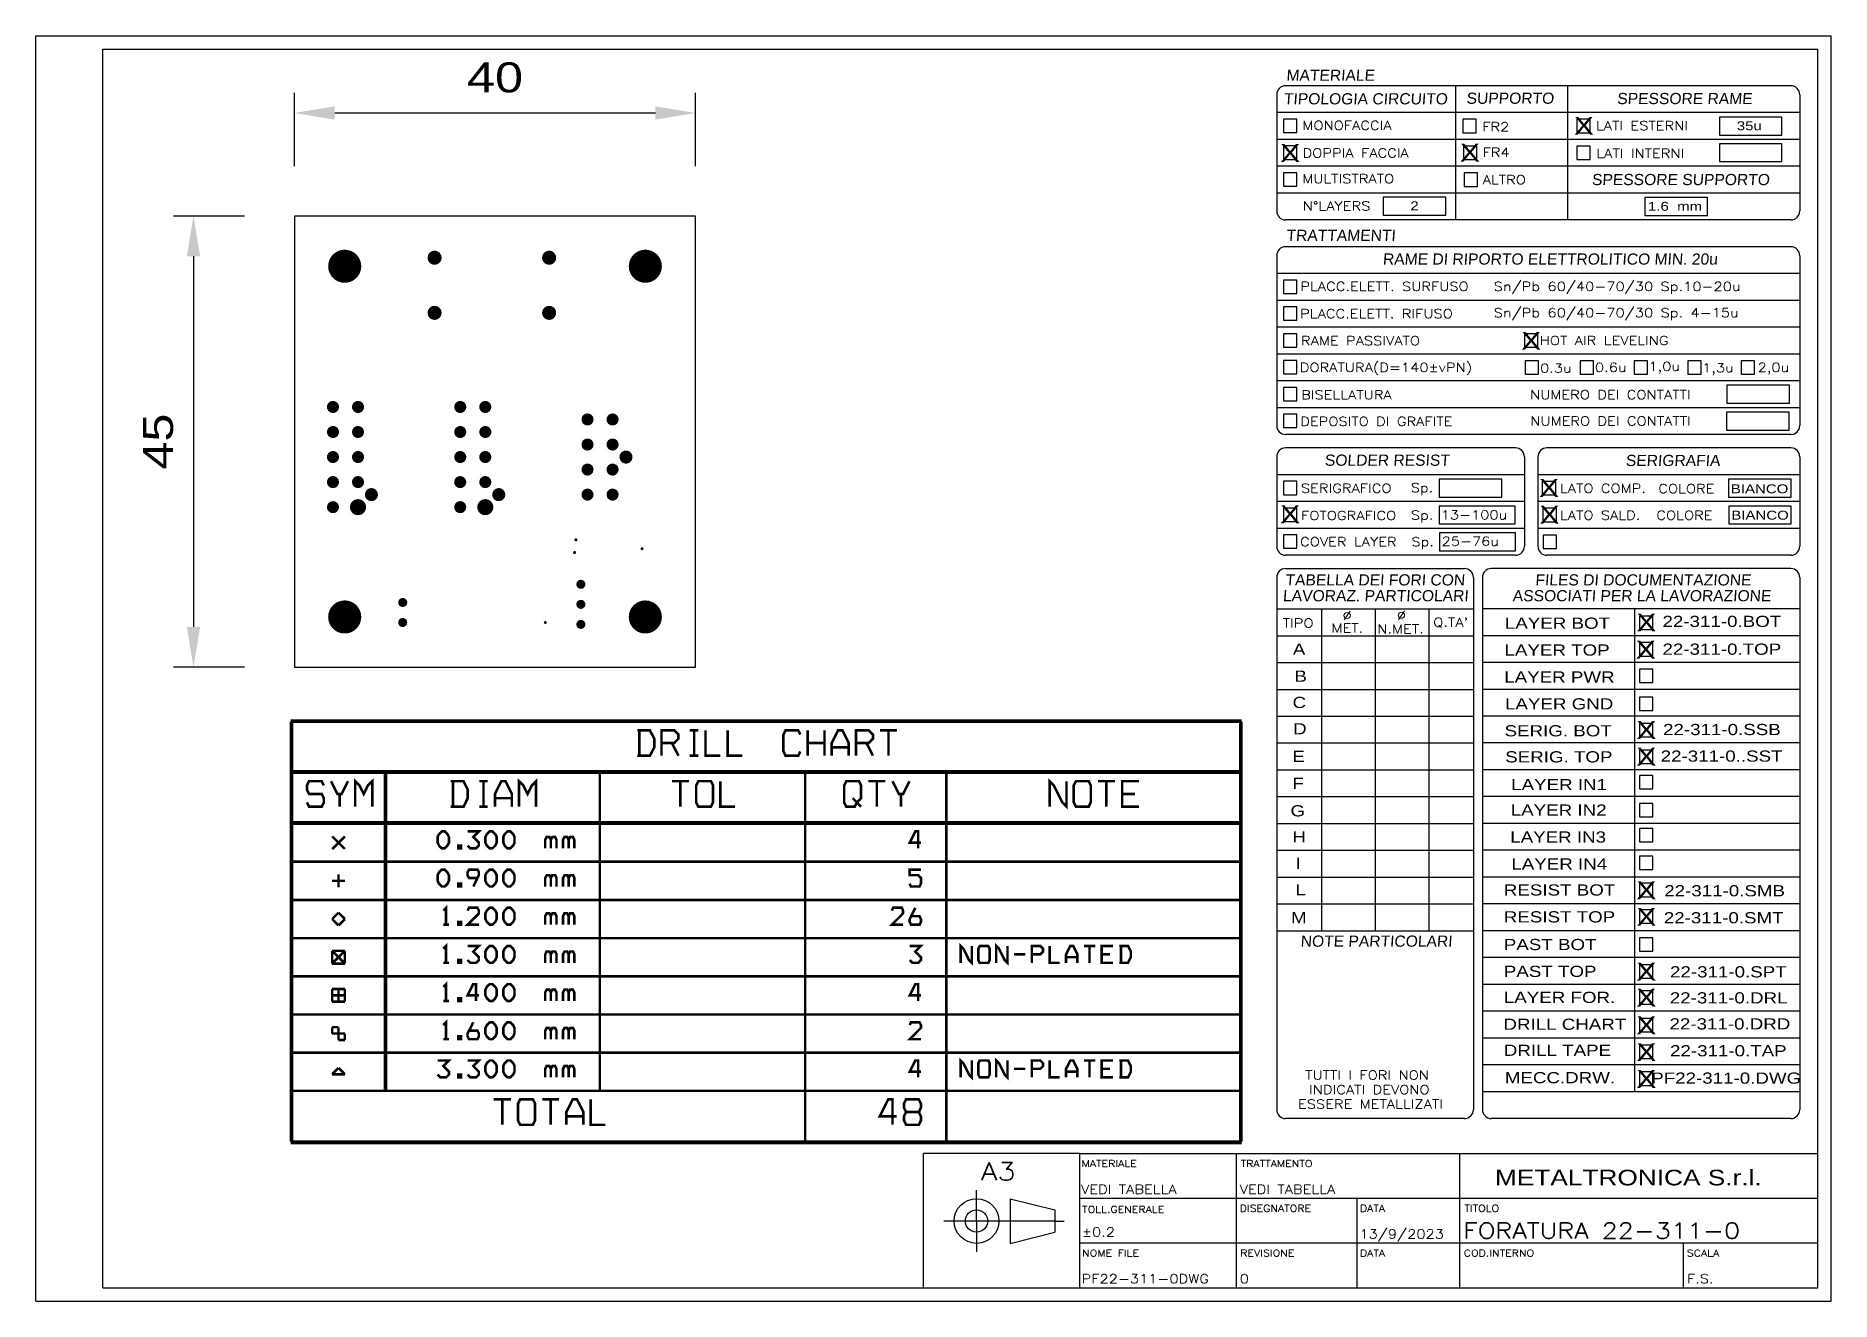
# Paper-space layout 'Layout1' of a CAD drawing. Extents: x 0 to 402, y 0 to 283.
# The model-space entities are those that its viewports show. They can reach past a viewport. Long polylines and large blocks are cut down to what shows.
import ezdxf
from ezdxf.enums import TextEntityAlignment as Align

# ---------------------------------------------------------------- set-up
doc = ezdxf.new("R2010")
doc.units = 0
doc.header["$LTSCALE"] = 10
doc.header["$MEASUREMENT"] = 0
doc.layers.get('0').update_dxf_attribs({"linetype": 'CONTINUOUS'})
doc.layers.get('Defpoints').update_dxf_attribs({"linetype": 'CONTINUOUS'})
for name, color, linetype in [('22-311-0_DRD', 7, 'CONTINUOUS'), ('22-311-0_DRL', 1, 'CONTINUOUS'), ('ATTRIBUTI', 7, 'CONTINUOUS'), ('CARTIGLIO', 7, 'CONTINUOUS'), ('OGGETTO', 7, 'CONTINUOUS'), ('QUOTE', 6, 'CONTINUOUS'), ('TABELLA', 7, 'CONTINUOUS'), ('THRUHOLE_NPT', 11, 'CONTINUOUS'), ('THRUHOLE_TAP', 13, 'CONTINUOUS'), ('VIEWPORT', 7, 'CONTINUOUS')]:
    doc.layers.add(name, color=color, linetype=linetype)
doc.layers.get('VIEWPORT').off()
doc.styles.add('ROMANS', font='romans', dxfattribs={"height": 4})
doc.styles.add('STILE25', font='arial.ttf', dxfattribs={"width": 1.2, "height": 2.5})
doc.styles.add('STILE3', font='arial.ttf', dxfattribs={"width": 1.2, "height": 3})
doc.styles.add('STILE35', font='arial.ttf', dxfattribs={"width": 1.2, "height": 3.5})
doc.styles.add('STYLE4', font='arial.ttf', dxfattribs={"width": 1.2, "height": 4})
doc.dimstyles.new('QUOTE', dxfattribs={"dimscale": 0, "dimtxt": 3, "dimasz": 4, "dimexe": 2, "dimexo": 5, "dimgap": 2, "dimtad": 1, "dimdec": 1, "dimzin": 13, "dimdsep": 46, "dimtxsty": 'STILE3', "dimcen": 0, "dimclrt": 7, "dimadec": 0, "dimazin": 0, "dimtfac": 0.666667, "dimtdec": 1, "dimtofl": 0, "dimtmove": 2, "dimatfit": 3, "dimfxl": 0, "dimtolj": 1, "dimtzin": 13, "dimarcsym": 0})

psp = doc.layouts.get("Layout1")

msp = doc.modelspace()

# ---------------------------------------------------------------- blocks, each defined once
blk = doc.blocks.new('QD')
at = {"layer": 'ATTRIBUTI', "linetype": 'Continuous'}
blk.add_lwpolyline([(-1.5, 1.5), (-1.5, -1.5), (1.5, -1.5), (1.5, 1.5)], close=True, dxfattribs=at)
blk = doc.blocks.new('TABELLAPCB2')
at = {"layer": 'ATTRIBUTI', "color": 6, "linetype": 'Continuous'}
for p, q in [((116, 239.99), (102, 239.99)), ((102, 239.99), (102, 235.99)), ((116, 235.99), (116, 239.99)), ((102, 235.99), (116, 235.99))]:
    blk.add_line(p, q, dxfattribs=at)
for points in [[(102, 241.91), (116, 241.91), (116, 245.91), (102, 245.91)], [(26.82, 224.03), (40.82, 224.03), (40.82, 228.03), (26.82, 228.03)], [(85.36, 223.98), (99.36, 223.98), (99.36, 227.98), (85.36, 227.98)], [(103.65, 181.96), (117.65, 181.96), (117.65, 185.96), (103.65, 185.96)], [(103.61, 175.96), (117.61, 175.96), (117.61, 179.96), (103.61, 179.96)], [(39.33, 160.95), (53.33, 160.95), (53.33, 164.95), (39.33, 164.95)], [(104.08, 160.96), (118.08, 160.96), (118.08, 164.96), (104.08, 164.96)], [(39.34, 154.96), (56.34, 154.96), (56.34, 158.96), (39.34, 158.96)], [(104.09, 154.96), (118.09, 154.96), (118.09, 158.96), (104.09, 158.96)], [(39.4, 148.96), (56.4, 148.96), (56.4, 152.96), (39.4, 152.96)]]:
    blk.add_lwpolyline(points, close=True, dxfattribs=at)
at = {"layer": 'TABELLA', "color": 1, "linetype": 'Continuous'}
for p, q in [((118, 252.96), (5, 252.96)), ((43, 252.96), (43, 222.96)), ((68, 252.96), (68, 222.96)), ((3, 250.96), (3, 224.96)), ((120, 250.96), (120, 224.96)), ((120, 246.96), (3, 246.96)), ((118, 222.96), (5, 222.96)), ((118, 216.96), (5, 216.96)), ((3, 214.96), (3, 176.96)), ((120, 214.96), (120, 176.96)), ((120, 210.96), (3, 210.96)), ((118, 174.96), (5, 174.96)), ((3, 169.96), (3, 149.96)), ((56.41, 171.96), (5, 171.96)), ((58.41, 169.96), (58.41, 149.96)), ((61.41, 169.96), (61.41, 149.96)), ((118, 171.96), (63.41, 171.96)), ((120, 169.96), (120, 149.96)), ((58.41, 165.96), (3, 165.96)), ((120, 165.96), (61.41, 165.96)), ((56.41, 147.96), (5, 147.96)), ((5, 144.96), (45, 144.96)), ((118, 144.96), (51, 144.96)), ((118, 147.96), (63.41, 147.96)), ((3, 142.96), (3, 111.96)), ((47, 142.96), (47, 23.96)), ((49, 142.96), (49, 23.96)), ((120, 142.96), (120, 23.96)), ((3, 135.96), (47, 135.96)), ((120, 135.96), (49, 135.96)), ((3, 111.96), (3, 108.96)), ((3, 108.96), (3, 66.96)), ((3, 66.96), (3, 63.96)), ((3, 63.96), (47, 63.96)), ((3, 63.96), (3, 23.96)), ((45, 21.96), (5, 21.96)), ((118, 21.96), (51, 21.96))]:
    blk.add_line(p, q, dxfattribs=at)
at = {"layer": 'TABELLA', "color": 6, "linetype": 'Continuous'}
for p, q in [((120, 240.96), (3, 240.96)), ((120, 234.96), (3, 234.96)), ((120, 228.96), (3, 228.96)), ((120, 204.96), (3, 204.96)), ((120, 198.96), (3, 198.96)), ((120, 192.96), (3, 192.96)), ((120, 186.96), (3, 186.96)), ((120, 180.96), (3, 180.96)), ((58.41, 159.96), (3, 159.96)), ((120, 159.96), (61.41, 159.96)), ((58.41, 153.96), (3, 153.96)), ((120, 153.96), (61.41, 153.96)), ((13, 135.96), (13, 63.96)), ((25, 135.96), (25, 63.96)), ((37, 135.96), (37, 63.96)), ((83.05, 135.96), (83.05, 27.96)), ((3, 129.96), (47, 129.96)), ((120, 129.96), (49, 129.96)), ((3, 123.96), (47, 123.96)), ((120, 123.96), (49, 123.96)), ((3, 117.96), (47, 117.96)), ((120, 117.96), (49, 117.96)), ((3, 111.96), (47, 111.96)), ((120, 111.96), (49, 111.96)), ((3, 105.96), (47, 105.96)), ((120, 105.96), (49, 105.96)), ((3, 99.96), (47, 99.96)), ((120, 99.96), (49, 99.96)), ((3, 93.96), (47, 93.96)), ((120, 93.96), (49, 93.96)), ((3, 87.96), (47, 87.96)), ((120, 87.96), (49, 87.96)), ((3, 81.96), (47, 81.96)), ((120, 81.96), (49, 81.96)), ((3, 75.96), (47, 75.96)), ((120, 75.96), (49, 75.96)), ((3, 69.96), (47, 69.96)), ((120, 69.96), (49, 69.96)), ((120, 63.96), (49, 63.96)), ((120, 57.96), (49, 57.96)), ((120, 51.96), (49, 51.96)), ((120, 45.96), (49, 45.96)), ((120, 39.96), (49, 39.96)), ((120, 33.96), (49, 33.96)), ((120, 27.96), (49, 27.96))]:
    blk.add_line(p, q, dxfattribs=at)
at = {"layer": 'TABELLA', "color": 1, "linetype": 'Continuous'}
for centre, start, end in [((5, 250.96), 90, 180), ((118, 250.96), 0, 90), ((5, 224.96), 180, 270), ((118, 224.96), 270, 0), ((5, 214.96), 90, 180), ((118, 214.96), 0, 90), ((5, 176.96), 180, 270), ((118, 176.96), 270, 0), ((5, 169.96), 90, 180), ((56.41, 169.96), 0, 90), ((63.41, 169.96), 90, 180), ((118, 169.96), 0, 90), ((5, 149.96), 180, 270), ((56.41, 149.96), 270, 0), ((63.41, 149.96), 180, 270), ((118, 149.96), 270, 0), ((5, 142.96), 90, 180), ((45, 142.96), 0, 90), ((51, 142.96), 90, 180), ((118, 142.96), 0, 90), ((5, 23.96), 180, 270), ((45, 23.96), 270, 0), ((51, 23.96), 180, 270), ((118, 23.96), 270, 0)]:
    blk.add_arc(centre, 2, start, end, dxfattribs=at)
at = {"layer": 'TABELLA', "linetype": 'Continuous'}
for p in [(6, 244), (46.11, 243.96), (71.62, 243.96), (6, 238), (46.25, 237.96), (71.62, 237.96), (6, 232), (46.4, 231.96), (6, 208), (6, 202), (6, 196), (59.91, 195.96), (6, 190), (60.05, 189.96), (72.34, 189.96), (84.42, 189.96), (96.42, 189.96), (108.34, 189.96), (6, 184), (6, 178), (6, 163), (63.9, 162.96), (6, 157), (64.05, 156.96), (6, 151), (64.11, 150.96), (85.62, 132.85), (85.62, 126.9), (85.62, 120.96), (85.62, 114.74), (85.62, 108.8), (85.62, 102.85), (85.62, 97.18), (85.62, 90.93), (85.62, 85.36), (85.62, 79.15), (85.62, 73.07), (85.62, 67.12), (85.62, 60.86), (85.62, 54.86), (85.62, 49.03), (85.62, 42.85), (85.62, 36.85), (85.62, 30.87)]:
    blk.add_blockref('QD', p, dxfattribs=at)
at = {"layer": 'ATTRIBUTI', "linetype": 'Continuous', "width": 1.2, "flags": 8}
for tag, height, style, p in [('X', 4, 'STYLE4', (6.1, 244.01)), ('X', 4, 'STYLE4', (71.7, 244.01)), ('VAL', 2, 'STILE25', (108.7, 244.01)), ('X', 4, 'STYLE4', (6, 237.91)), ('X', 4, 'STYLE4', (46.2, 238.01)), ('VAL', 2, 'STILE25', (92.09, 226)), ('X', 4, 'STYLE4', (6, 208.01)), ('X', 4, 'STYLE4', (6, 163.01)), ('X', 4, 'STYLE4', (63.9, 163.01)), ('VAL', 2, 'STILE25', (46.4, 163.01)), ('COL', 2, 'STILE25', (111, 162.81))]:
    blk.add_attdef(tag, text='', height=height, dxfattribs=dict(at, style=style)).set_placement(p, align=Align.MIDDLE_CENTER)
at = {"layer": 'ATTRIBUTI', "linetype": 'Continuous', "width": 1.2}
for tag, height, style, p in [('X', 4, 'STYLE4', (46.1, 244.01)), ('X', 4, 'STYLE4', (71.6, 238.01)), ('VAL', 2, 'STILE25', (108.96, 238.08)), ('X', 4, 'STYLE4', (6, 231.91)), ('X', 4, 'STYLE4', (46.4, 232.01)), ('X', 4, 'STYLE4', (6, 202.01)), ('X', 4, 'STYLE4', (6, 196.01)), ('X', 4, 'STYLE4', (59.9, 195.91)), ('X', 4, 'STYLE4', (6, 190.01)), ('X', 4, 'STYLE4', (60, 189.91)), ('X', 4, 'STYLE4', (72.3, 189.91)), ('X', 4, 'STYLE4', (84.4, 189.91)), ('X', 4, 'STYLE4', (96.4, 190.01)), ('X', 4, 'STYLE4', (108.3, 190.01)), ('X', 4, 'STYLE4', (6, 184.01)), ('NUM', 2, 'STILE25', (110.99, 183.91)), ('X', 4, 'STYLE4', (6, 178.01)), ('NUM', 2, 'STILE25', (111.02, 178.01)), ('X', 4, 'STYLE4', (6, 157.11)), ('X', 4, 'STYLE4', (64, 157.01)), ('BIANCO', 2, 'STILE25', (111.1, 156.91)), ('X', 4, 'STYLE4', (6, 151.01)), ('X', 4, 'STYLE4', (85.68, 132.91)), ('CSXXXR1.BOT', 2.5, 'STILE25', (102.56, 133.16)), ('X', 4, 'STYLE4', (85.54, 126.83)), ('DIA', 2.5, 'STILE25', (19.2, 127.01)), ('DIA', 2.5, 'STILE25', (31.1, 126.91)), ('QTA', 2.5, 'STILE25', (42.1, 126.91)), ('CSXXXR1.TOP', 2.5, 'STILE25', (102.56, 126.94)), ('DIA', 2.5, 'STILE25', (19.2, 120.91)), ('DIA', 2.5, 'STILE25', (31.1, 121.01)), ('QTA', 2.5, 'STILE25', (42.1, 120.91)), ('X', 4, 'STYLE4', (85.68, 120.88)), ('CSXXXR1.PWR', 2.5, 'STILE25', (103.25, 121)), ('X', 4, 'STYLE4', (85.68, 114.67)), ('DIA', 2.5, 'STILE25', (19.1, 114.91)), ('DIA', 2.5, 'STILE25', (31.1, 114.81)), ('QTA', 2.5, 'STILE25', (42, 114.91)), ('CSXXXR1.GND', 2.5, 'STILE25', (102.89, 114.92)), ('DIA', 2.5, 'STILE25', (19.1, 108.91)), ('DIA', 2.5, 'STILE25', (31.2, 108.91)), ('QTA', 2.5, 'STILE25', (42.1, 108.91)), ('X', 4, 'STYLE4', (85.68, 108.86)), ('CSXXXR1.SSB', 2.5, 'STILE25', (102.57, 108.97)), ('X', 4, 'STYLE4', (85.68, 102.91)), ('DIA', 2.5, 'STILE25', (19, 102.91)), ('DIA', 2.5, 'STILE25', (31.3, 103.11)), ('QTA', 2.5, 'STILE25', (42.3, 102.91)), ('CSXXXR1.SST', 2.5, 'STILE25', (102.5, 103.03)), ('DIA', 2.5, 'STILE25', (19.1, 96.91)), ('DIA', 2.5, 'STILE25', (31.3, 97.11)), ('QTA', 2.5, 'STILE25', (42.2, 97.21)), ('X', 4, 'STYLE4', (85.68, 97.13)), ('CSXXXR1.IN1', 2.5, 'STILE25', (101.84, 97.01)), ('X', 4, 'STYLE4', (85.68, 90.99)), ('CSXXXR1.IN2', 2.5, 'STILE25', (101.79, 91.24)), ('DIA', 2.5, 'STILE25', (19.2, 90.91)), ('DIA', 2.5, 'STILE25', (31.3, 91.01)), ('QTA', 2.5, 'STILE25', (42, 90.91)), ('DIA', 2.5, 'STILE25', (19.2, 84.91)), ('DIA', 2.5, 'STILE25', (31.4, 85.11)), ('QTA', 2.5, 'STILE25', (42, 84.91)), ('X', 4, 'STYLE4', (85.68, 85.58)), ('CSXXXR1.IN3', 2.5, 'STILE25', (101.63, 84.93)), ('X', 4, 'STYLE4', (85.68, 79.23)), ('DIA', 2.5, 'STILE25', (19.1, 78.91)), ('DIA', 2.5, 'STILE25', (31.4, 79.01)), ('QTA', 2.5, 'STILE25', (42.1, 79.01)), ('CSXXXR1.IN4', 2.5, 'STILE25', (101.78, 78.94)), ('DIA', 2.5, 'STILE25', (19.1, 72.91)), ('DIA', 2.5, 'STILE25', (31.3, 73.01)), ('QTA', 2.5, 'STILE25', (41.9, 73.01)), ('X', 4, 'STYLE4', (85.68, 73.02)), ('CSXXXR1.SMB', 2.5, 'STILE25', (103.19, 72.9)), ('DIA', 2.5, 'STILE25', (31.3, 67.11)), ('X', 4, 'STYLE4', (85.68, 67.07)), ('DIA', 2.5, 'STILE25', (19.1, 66.91)), ('QTA', 2.5, 'STILE25', (42, 66.91)), ('CSXXXR1.SMT', 2.5, 'STILE25', (102.97, 66.87)), ('X', 4, 'STYLE4', (85.68, 60.81)), ('CSXXXR1.SPB', 2.5, 'STILE25', (102.72, 60.95)), ('X', 4, 'STYLE4', (85.68, 54.81)), ('CSXXXR1.SMT', 2.5, 'STILE25', (104.02, 54.77)), ('X', 4, 'STYLE4', (85.68, 48.99)), ('CSXXXR1.DRL', 2.5, 'STILE25', (104.09, 48.95)), ('X', 4, 'STYLE4', (85.68, 42.8)), ('CSXXXR1.DRD', 2.5, 'STILE25', (104.36, 43.13)), ('X', 4, 'STYLE4', (85.68, 36.8)), ('CSXXXR1.TAP', 2.5, 'STILE25', (104.02, 37.12)), ('X', 4, 'STYLE4', (85.68, 30.82)), ('CSXXXR1.DWG', 2.5, 'STILE25', (103.53, 31))]:
    blk.add_attdef(tag, text='', height=height, dxfattribs=dict(at, style=style)).set_placement(p, align=Align.MIDDLE_CENTER)
at = {"layer": 'TABELLA', "linetype": 'Continuous', "style": 'STILE25', "oblique": 4}
for s, p in [('MATERIALE', (5.12, 254.07)), ('TIPOLOGIA CIRCUITO', (4.54, 248.8)), ('SUPPORTO', (45.4, 248.93)), ('SPESSORE RAME', (79.1, 248.86)), ('SPESSORE SUPPORTO', (73.45, 230.74)), ('TRATTAMENTI', (5.12, 218.26)), ('RAME DI RIPORTO ELETTROLITICO MIN. 20u', (26.7, 212.96)), ('SOLDER RESIST', (13.71, 167.97)), ('SERIGRAFIA', (81.02, 167.91)), ('TABELLA DEI FORI CON', (4.9, 141.19)), ('FILES DI DOCUMENTAZIONE', (60.8, 141.19)), ('LAVORAZ. PARTICOLARI', (4.35, 137.65)), ('ASSOCIATI PER LA LAVORAZIONE', (55.73, 137.65)), ('NOTE PARTICOLARI', (8.3, 60.39))]:
    blk.add_text(s, height=2.5, dxfattribs=at).set_placement(p)
at = {"layer": 'TABELLA', "linetype": 'Continuous', "width": 1.2}
for s, height, style, p in [('MONOFACCIA', 2, 'ROMANS', (8.75, 243.1)), ('LATI ESTERNI', 2, 'ROMANS', (74.41, 243.06)), ('FR2', 2, 'ROMANS', (48.96, 242.8)), ('DOPPIA FACCIA', 2, 'ROMANS', (8.78, 236.93)), ('FR4', 2, 'ROMANS', (49.03, 237.1)), ('LATI INTERNI', 2, 'ROMANS', (74.49, 236.85)), ('MULTISTRATO', 2, 'ROMANS', (8.7, 231.18)), ('ALTRO', 2, 'ROMANS', (49.05, 230.96)), ('N°LAYERS', 2, 'ROMANS', (8.83, 225.09)), ('PLACC.ELETT. SURFUSO ', 2, 'ROMANS', (8.29, 207.08)), ('Sn/Pb 60/40-70/30 Sp.10-20u', 2, 'ROMANS', (51.52, 207.08)), ('PLACC.ELETT. RIFUSO ', 2, 'ROMANS', (8.24, 200.99)), ('Sn/Pb 60/40-70/30 Sp. 4-15u', 2, 'ROMANS', (51.52, 201.2)), ('RAME PASSIVATO', 2, 'ROMANS', (8.41, 194.95)), ('HOT AIR LEVELING', 2, 'ROMANS', (61.84, 194.99)), ('DORATURA(D=140%%PvPN)', 2, 'ROMANS', (8.15, 188.96)), ('0.3u', 2, 'ROMANS', (61.89, 188.8)), ('0.6u', 2, 'ROMANS', (74.17, 188.99)), ('1,0u', 2, 'ROMANS', (86.13, 189.19)), ('1,3u', 2, 'ROMANS', (98.14, 188.87)), ('2,0u', 2, 'ROMANS', (110.56, 188.99)), ('BISELLATURA', 2, 'ROMANS', (8.47, 182.83)), ('NUMERO DEI CONTATTI', 2, 'ROMANS', (59.68, 182.87)), ('DEPOSITO DI GRAFITE', 2, 'ROMANS', (8.27, 176.89)), ('NUMERO DEI CONTATTI', 2, 'ROMANS', (59.72, 176.99)), ('SERIGRAFICO ', 2, 'ROMANS', (8.42, 161.95)), ('Sp.', 2, 'ROMANS', (32.98, 162.07)), ('LATO COMP.', 2, 'ROMANS', (66.34, 161.92)), ('COLORE', 2, 'ROMANS', (88.35, 161.87)), ('FOTOGRAFICO ', 2, 'ROMANS', (8.44, 155.84)), ('Sp.', 2, 'ROMANS', (33.02, 155.93)), ('13-100u', 2, 'ROMANS', (39.67, 155.98)), ('LATO SALD.', 2, 'ROMANS', (66.34, 155.9)), ('COLORE', 2, 'ROMANS', (87.91, 155.9)), ('COVER LAYER ', 2, 'ROMANS', (8.23, 149.97)), ('Sp.', 2, 'ROMANS', (33.12, 149.98)), ('25-76u', 2, 'ROMANS', (39.88, 150.08)), ('TIPO', 2, 'ROMANS', (4.34, 131.78)), ('MET.', 2, 'ROMANS', (15.25, 130.65)), ('%%C', 2, 'ROMANS', (17.72, 133.47)), ('%%C', 2, 'ROMANS', (29.85, 133.53)), ("Q.TA'", 2, 'ROMANS', (38.01, 131.96)), ('LAYER BOT', 2.5, 'STILE25', (54.03, 131.51)), ('N.MET.', 2, 'ROMANS', (25.51, 130.47)), ('A', 2.5, 'STILE25', (6.61, 125.68)), ('LAYER TOP', 2.5, 'STILE25', (53.95, 125.5)), ('B', 2.5, 'STILE25', (6.96, 119.66)), ('LAYER PWR', 2.5, 'STILE25', (53.89, 119.48)), ('C', 2.5, 'STILE25', (6.54, 113.78)), ('LAYER GND', 2.5, 'STILE25', (54.06, 113.46)), ('D', 2.5, 'STILE25', (6.68, 107.88)), ('SERIG. BOT', 2.5, 'STILE25', (53.96, 107.44)), ('E', 2.5, 'STILE25', (6.49, 101.71)), ('SERIG. TOP', 2.5, 'STILE25', (54.11, 101.61)), ('F', 2.5, 'STILE25', (6.51, 95.68)), ('LAYER IN1', 2.5, 'STILE25', (55.44, 95.41)), ('G', 2.5, 'STILE25', (6.08, 89.54)), ('LAYER IN2', 2.5, 'STILE25', (55.35, 89.7)), ('H', 2.5, 'STILE25', (6.49, 83.72)), ('LAYER IN3', 2.5, 'STILE25', (55.23, 83.68)), ('I', 2.5, 'STILE25', (7.23, 77.79)), ('LAYER IN4', 2.5, 'STILE25', (55.48, 77.66)), ('L', 2.5, 'STILE25', (7.2, 71.87)), ('RESIST BOT', 2.5, 'STILE25', (53.8, 71.83)), ('RESIST TOP', 2.5, 'STILE25', (53.8, 65.82)), ('M', 2.5, 'STILE25', (6.2, 65.65)), ('PAST BOT', 2.5, 'STILE25', (53.8, 59.63)), ('PAST TOP', 2.5, 'STILE25', (53.8, 53.63)), ('LAYER FOR.', 2.5, 'STILE25', (53.8, 47.81)), ('DRILL CHART', 2.5, 'STILE25', (53.71, 41.8)), ('DRILL TAPE', 2.5, 'STILE25', (53.8, 35.98)), ('TUTTI I FORI NON', 2, 'ROMANS', (9.36, 30.67)), ('MECC.DRW.', 2.5, 'STILE25', (54.01, 29.85)), ('INDICATI DEVONO', 2, 'ROMANS', (10.24, 27.43)), ('ESSERE METALLIZATI', 2, 'ROMANS', (7.78, 24.19))]:
    blk.add_text(s, height=height, dxfattribs=dict(at, style=style)).set_placement(p)
at = {"layer": 'TABELLA', "linetype": 'Continuous', "style": 'STILE25', "width": 1.2}
blk.add_attdef('NUM', text='', height=2, dxfattribs=at).set_placement((33.83, 226.12), align=Align.MIDDLE_CENTER)
blk = doc.blocks.new('A3METALTRONICA')
at = {"layer": 'CARTIGLIO', "color": 6, "linetype": 'Continuous'}
for p, q in [((0, 283), (401.5, 283)), ((0, 0), (0, 283)), ((401.5, 0), (401.5, 283)), ((233.5, 3), (233.5, 33)), ((268.5, 3), (268.5, 33)), ((318.5, 3), (318.5, 33)), ((233.5, 23), (398.5, 23)), ((295.5, 3), (295.5, 23)), ((233.5, 13), (398.5, 13)), ((368.5, 3), (368.5, 13)), ((0, 0), (401.5, 0))]:
    blk.add_line(p, q, dxfattribs=at)
at = {"layer": 'CARTIGLIO', "color": 1, "linetype": 'Continuous'}
for p, q in [((15, 280), (398.5, 280)), ((15, 3), (15, 280)), ((398.5, 3), (398.5, 280)), ((198.5, 3), (198.5, 33)), ((233.5, 33), (198.5, 33)), ((233.5, 33), (398.5, 33)), ((15, 3), (398.5, 3))]:
    blk.add_line(p, q, dxfattribs=at)
at = {"layer": 'CARTIGLIO', "color": 6}
for p, q in [((210.37, 17.91), (210.37, 24.81)), ((227.92, 17.91), (203.08, 17.91)), ((210.37, 17.91), (210.37, 11)), ((227.92, 17.91), (230, 17.91))]:
    blk.add_line(p, q, dxfattribs=at)
at = {"layer": 'CARTIGLIO', "color": 1}
for p, q in [((217.92, 22.91), (227.92, 20.41)), ((217.92, 22.91), (217.92, 12.91)), ((227.92, 20.41), (227.92, 15.41)), ((217.92, 12.91), (227.92, 15.41))]:
    blk.add_line(p, q, dxfattribs=at)
for radius in [5, 2.5]:
    blk.add_circle((210.37, 17.91), radius, dxfattribs=at)
at = {"layer": 'CARTIGLIO', "color": 1, "linetype": 'Continuous', "style": 'ROMANS', "width": 1.2}
blk.add_text('A3', height=4, dxfattribs=at).set_placement((211.32, 27.03))
at = {"layer": 'CARTIGLIO', "color": 0, "linetype": 'Continuous', "style": 'ROMANS', "width": 1.2}
for s, p in [('MATERIALE', (233.87, 30)), ('TRATTAMENTO', (269.45, 30)), ('TOLL.GENERALE', (233.99, 19.77)), ('DISEGNATORE', (269.23, 20)), ('DATA', (296.11, 20)), ('TITOLO', (319.47, 20)), ('NOME FILE', (233.99, 10)), ('REVISIONE', (269.35, 10)), ('DATA', (296.11, 10)), ('COD.INTERNO', (319.35, 10)), ('SCALA', (369.23, 10))]:
    blk.add_text(s, height=1.5, dxfattribs=at).set_placement(p)
at = {"layer": 'CARTIGLIO', "linetype": 'Continuous', "style": 'STILE35', "width": 1.2}
blk.add_text('METALTRONICA S.r.l.', height=3.5, dxfattribs=at).set_placement((326.33, 25.88))
at = {"layer": 'CARTIGLIO', "color": 0, "linetype": 'Continuous', "style": 'ROMANS', "width": 1.2}
for tag, p, height in [('MATERIALE', (233.75, 24), 2), ('TRATTAMENTO', (269.23, 24), 2), ('TITOLO', (319.23, 14), 3.5), ('DISEGNATORE', (269.23, 14), 2), ('DATADIS', (295.99, 14), 2), ('NOMEFILE', (233.87, 4), 2), ('REVISIONE', (269.23, 4), 2), ('DATAREV', (295.99, 4), 2), ('CODICE', (319.35, 4), 2), ('SCALA', (369.25, 4), 2)]:
    blk.add_attdef(tag, p, '', height=height, dxfattribs=at)
at = {"layer": 'CARTIGLIO', "color": 0, "linetype": 'Continuous', "style": 'ROMANS', "width": 1.2, "flags": 8}
blk.add_attdef('TOLLERANZA', text='', height=2, dxfattribs=at).set_placement((233.93, 13.85), align=Align.BOTTOM_LEFT)
blk = doc.blocks.new('ROUND_1')
at = {"const_width": 1.64973}
blk.add_lwpolyline([(-0.824864, 0, 1), (0.824864, 0, 1)], format="xyb", close=True, dxfattribs=at)
blk = doc.blocks.new('ROUND_6')
at = {"const_width": 0.65024}
blk.add_lwpolyline([(-0.32512, 0, 1), (0.32512, 0, 1)], format="xyb", close=True, dxfattribs=at)
blk = doc.blocks.new('ROUND_26')
at = {"const_width": 0.44958}
blk.add_lwpolyline([(-0.22479, 0, 1), (0.22479, 0, 1)], format="xyb", close=True, dxfattribs=at)
blk = doc.blocks.new('ROUND_27')
at = {"const_width": 0.59944}
blk.add_lwpolyline([(-0.29972, 0, 1), (0.29972, 0, 1)], format="xyb", close=True, dxfattribs=at)
blk = doc.blocks.new('ROUND_28')
at = {"const_width": 0.69977}
blk.add_lwpolyline([(-0.349884, 0, 1), (0.349884, 0, 1)], format="xyb", close=True, dxfattribs=at)
blk = doc.blocks.new('ROUND_29')
at = {"const_width": 0.8001}
blk.add_lwpolyline([(-0.40005, 0, 1), (0.40005, 0, 1)], format="xyb", close=True, dxfattribs=at)
blk = doc.blocks.new('ROUND_30')
at = {"const_width": 0.14986}
blk.add_lwpolyline([(-0.07493, 0, 1), (0.07493, 0, 1)], format="xyb", close=True, dxfattribs=at)
blk = doc.blocks.new('*D32')
at = {"layer": 'Defpoints', "color": 0, "transparency": 16777216}
for p in [(893.97, 663.54), (853.97, 653.24), (893.97, 653.24)]:
    blk.add_point(p, dxfattribs=at)
at = {"layer": 'QUOTE', "color": 0, "lineweight": -2, "transparency": 16777216}
for p, q in [((853.97, 658.24), (853.97, 665.54)), ((893.97, 658.24), (893.97, 665.54)), ((857.97, 663.54), (889.97, 663.54))]:
    blk.add_line(p, q, dxfattribs=at)
at = {"layer": 'QUOTE', "color": 0, "transparency": 16777216}
for points in [[(857.97, 664.2), (857.97, 662.87), (853.97, 663.54)], [(889.97, 664.2), (889.97, 662.87), (893.97, 663.54)]]:
    blk.add_solid(points, dxfattribs=at)
at = {"layer": 'QUOTE', "color": 7, "transparency": 16777216, "insert": (873.97, 667.07), "char_height": 3, "attachment_point": 5, "style": 'STILE3'}
blk.add_mtext('\\A1;40', dxfattribs=at)
blk = doc.blocks.new('*D33')
at = {"layer": 'Defpoints', "color": 0, "transparency": 16777216}
for p in [(853.97, 653.24), (843.88, 608.24), (853.97, 608.24)]:
    blk.add_point(p, dxfattribs=at)
at = {"layer": 'QUOTE', "color": 0, "lineweight": -2, "transparency": 16777216}
for p, q in [((848.97, 653.24), (841.88, 653.24)), ((843.88, 649.24), (843.88, 612.24)), ((848.97, 608.24), (841.88, 608.24))]:
    blk.add_line(p, q, dxfattribs=at)
at = {"layer": 'QUOTE', "color": 0, "transparency": 16777216}
for points in [[(843.22, 649.24), (844.55, 649.24), (843.88, 653.24)], [(843.22, 612.24), (844.55, 612.24), (843.88, 608.24)]]:
    blk.add_solid(points, dxfattribs=at)
at = {"layer": 'QUOTE', "color": 7, "transparency": 16777216, "insert": (840.36, 630.74), "char_height": 3, "attachment_point": 5, "rotation": 90, "style": 'STILE3'}
blk.add_mtext('\\A1;45', dxfattribs=at)

# ---------------------------------------------------------------- dimensions: what is measured, and where the dimension line sits
at = {"layer": 'QUOTE'}
dim = msp.add_linear_dim(base=(893.97, 663.54), p1=(853.97, 653.24), p2=(893.97, 653.24), dimstyle='QUOTE', override={"dimscale": 1}, dxfattribs=at)
dim.commit()
dim.dimension.update_dxf_attribs({"geometry": '*D32', "text_midpoint": (873.97, 667.07)})
dim = msp.add_linear_dim(base=(843.88, 608.24), p1=(853.97, 653.24), p2=(853.97, 608.24), angle=90, dimstyle='QUOTE', override={"dimscale": 1}, dxfattribs=at)
dim.commit()
dim.dimension.update_dxf_attribs({"geometry": '*D33', "text_midpoint": (840.36, 630.74)})

# ---------------------------------------------------------------- linework, layer by layer
at = {"layer": '22-311-0_DRD', "const_width": 0.254}
for points in [[(948.46, 602.91), (853.59, 602.91)], [(853.59, 560.87), (853.59, 602.78)], [(948.33, 602.78), (853.71, 602.78)], [(853.71, 560.87), (853.71, 602.78)], [(888.16, 599.39), (889.43, 599.39), (889.86, 600.24), (889.86, 601.09), (889.43, 601.93), (888.16, 601.93)], [(888.38, 599.39), (888.38, 601.93)], [(890.58, 600.66), (891.85, 600.66), (892.27, 601.09), (892.27, 601.51), (891.85, 601.93), (890.58, 601.93), (890.58, 599.39)], [(894.26, 601.93), (893.41, 601.93)], [(893.84, 599.39), (893.84, 601.93)], [(896.46, 599.39), (894.98, 599.39), (894.98, 601.93)], [(898.66, 599.39), (897.18, 599.39), (897.18, 601.93)], [(904.44, 599.82), (904.23, 599.39), (902.96, 599.39), (902.75, 599.82), (902.75, 601.51), (902.96, 601.93), (904.23, 601.93), (904.44, 601.51)], [(905.16, 599.39), (905.16, 601.93)], [(906.85, 599.39), (906.85, 601.93)], [(909.27, 599.39), (909.27, 600.66), (908.63, 601.93), (908.21, 601.93), (907.57, 600.66), (907.57, 599.39)], [(909.99, 600.66), (911.26, 600.66), (911.68, 601.09), (911.68, 601.51), (911.26, 601.93), (909.99, 601.93), (909.99, 599.39)], [(914.09, 601.93), (912.4, 601.93)], [(913.24, 599.39), (913.24, 601.93)], [(948.33, 560.87), (948.33, 602.78)], [(948.46, 560.87), (948.46, 602.78)], [(891.63, 600.66), (892.27, 599.39)], [(906.85, 600.66), (905.16, 600.66)], [(909.27, 600.24), (907.57, 600.24)], [(911.04, 600.66), (911.68, 599.39)], [(894.26, 599.39), (893.41, 599.39)], [(948.33, 597.83), (853.71, 597.83)], [(948.33, 597.7), (853.71, 597.7)], [(856.89, 596.43), (856.68, 596.85), (855.41, 596.85), (855.2, 596.43), (855.2, 596.01), (855.41, 595.58), (856.68, 595.58), (856.89, 595.16), (856.89, 594.74), (856.68, 594.31), (855.41, 594.31), (855.2, 594.74)], [(859.3, 596.85), (858.67, 595.58), (858.24, 595.58), (857.61, 596.85)], [(861.72, 594.31), (861.72, 596.85), (861.29, 596.43), (860.87, 595.58), (860.45, 596.43), (860.02, 596.85), (860.02, 594.31)], [(862.99, 565.95), (862.99, 597.7)], [(863.11, 565.95), (863.11, 597.7)], [(869.56, 594.31), (870.83, 594.31), (871.25, 595.16), (871.25, 596.01), (870.83, 596.85), (869.56, 596.85)], [(869.77, 594.31), (869.77, 596.85)], [(873.24, 596.85), (872.39, 596.85)], [(872.82, 594.31), (872.82, 596.85)], [(875.65, 594.31), (875.65, 595.58), (875.02, 596.85), (874.6, 596.85), (873.96, 595.58), (873.96, 594.31)], [(878.07, 594.31), (878.07, 596.85), (877.64, 596.43), (877.22, 595.58), (876.8, 596.43), (876.37, 596.85), (876.37, 594.31)], [(884.43, 565.95), (884.43, 597.7)], [(893.32, 596.85), (891.62, 596.85)], [(892.47, 594.31), (892.47, 596.85)], [(894.25, 594.31), (894.04, 594.74), (894.04, 596.43), (894.25, 596.85), (895.52, 596.85), (895.73, 596.43), (895.73, 594.74), (895.52, 594.31), (894.25, 594.31)], [(897.93, 594.31), (896.45, 594.31), (896.45, 596.85)], [(904.92, 560.87), (904.92, 597.7)], [(908.81, 594.74), (909.02, 594.31), (909.87, 594.31), (910.08, 594.74), (910.5, 595.16), (910.5, 596.43), (910.29, 596.85), (909.02, 596.85), (908.81, 596.43), (908.81, 594.74)], [(912.92, 596.85), (911.23, 596.85)], [(912.07, 594.31), (912.07, 596.85)], [(915.33, 596.85), (914.69, 595.58), (914.27, 595.58), (913.64, 596.85)], [(919.01, 560.87), (919.01, 597.7)], [(931, 596.85), (931, 594.31), (930.58, 594.74), (929.73, 596.43), (929.31, 596.85), (929.31, 594.31)], [(931.94, 594.31), (931.72, 594.74), (931.72, 596.43), (931.94, 596.85), (933.21, 596.85), (933.42, 596.43), (933.42, 594.74), (933.21, 594.31), (931.94, 594.31)], [(935.83, 596.85), (934.14, 596.85)], [(934.98, 594.31), (934.98, 596.85)], [(938.24, 594.31), (936.55, 594.31), (936.55, 596.85), (938.24, 596.85)], [(858.46, 594.31), (858.46, 595.58)], [(875.65, 595.16), (873.96, 595.16)], [(909.66, 595.16), (910.5, 594.31)], [(914.48, 594.31), (914.48, 595.58)], [(937.82, 595.58), (936.55, 595.58)], [(873.24, 594.31), (872.39, 594.31)], [(948.33, 592.75), (853.71, 592.75)], [(948.33, 592.62), (853.71, 592.62)], [(858.99, 591.35), (857.72, 590.08)], [(858.99, 590.08), (857.72, 591.35)], [(868.66, 590.15), (868.38, 590.43), (868.24, 590.72), (868.24, 591.28), (868.38, 591.56), (868.66, 591.84), (868.95, 591.84), (869.23, 591.56), (869.37, 591.28), (869.37, 590.72), (869.23, 590.43), (868.95, 590.15), (868.66, 590.15)], [(871.23, 590.43), (871.51, 590.15), (872.08, 590.15), (872.36, 590.43), (872.36, 590.72), (871.8, 591.28), (872.36, 591.84), (871.23, 591.84)], [(873.44, 590.15), (873.15, 590.43), (873.01, 590.72), (873.01, 591.28), (873.15, 591.56), (873.44, 591.84), (873.72, 591.84), (874, 591.56), (874.14, 591.28), (874.14, 590.72), (874, 590.43), (873.72, 590.15), (873.44, 590.15)], [(875.21, 590.15), (874.93, 590.43), (874.79, 590.72), (874.79, 591.28), (874.93, 591.56), (875.21, 591.84), (875.5, 591.84), (875.78, 591.56), (875.92, 591.28), (875.92, 590.72), (875.78, 590.43), (875.5, 590.15), (875.21, 590.15)], [(880.11, 590.15), (880.11, 591), (879.97, 591.28), (879.69, 591.28), (879.54, 591), (879.4, 591.28), (879.12, 591.28), (878.98, 591), (878.98, 590.15)], [(881.89, 590.15), (881.89, 591), (881.75, 591.28), (881.46, 591.28), (881.32, 591), (881.18, 591.28), (880.9, 591.28), (880.76, 591), (880.76, 590.15)], [(916.47, 590.72), (915.35, 590.72), (915.91, 591.84), (916.19, 591.84), (916.19, 590.15)], [(870.3, 590.15), (870.59, 590.15), (870.59, 590.43), (870.3, 590.43), (870.3, 590.15)], [(879.54, 590.15), (879.54, 591)], [(881.32, 590.15), (881.32, 591)], [(948.33, 588.81), (853.71, 588.81)], [(858.35, 587.54), (858.35, 586.27)], [(868.66, 586.34), (868.38, 586.62), (868.24, 586.91), (868.24, 587.47), (868.38, 587.75), (868.66, 588.03), (868.95, 588.03), (869.23, 587.75), (869.37, 587.47), (869.37, 586.91), (869.23, 586.62), (868.95, 586.34), (868.66, 586.34)], [(872.22, 587.19), (871.38, 587.19), (871.23, 587.47), (871.23, 587.75), (871.38, 588.03), (872.22, 588.03), (872.36, 587.75), (872.36, 587.47), (871.8, 586.34)], [(873.44, 586.34), (873.15, 586.62), (873.01, 586.91), (873.01, 587.47), (873.15, 587.75), (873.44, 588.03), (873.72, 588.03), (874, 587.75), (874.14, 587.47), (874.14, 586.91), (874, 586.62), (873.72, 586.34), (873.44, 586.34)], [(875.21, 586.34), (874.93, 586.62), (874.79, 586.91), (874.79, 587.47), (874.93, 587.75), (875.21, 588.03), (875.5, 588.03), (875.78, 587.75), (875.92, 587.47), (875.92, 586.91), (875.78, 586.62), (875.5, 586.34), (875.21, 586.34)], [(880.11, 586.34), (880.11, 587.19), (879.97, 587.47), (879.69, 587.47), (879.54, 587.19), (879.4, 587.47), (879.12, 587.47), (878.98, 587.19), (878.98, 586.34)], [(881.89, 586.34), (881.89, 587.19), (881.75, 587.47), (881.46, 587.47), (881.32, 587.19), (881.18, 587.47), (880.9, 587.47), (880.76, 587.19), (880.76, 586.34)], [(915.35, 586.62), (915.48, 586.34), (916.33, 586.34), (916.47, 586.62), (916.47, 587.19), (916.19, 587.47), (915.35, 587.47), (915.35, 588.03), (916.47, 588.03)], [(858.99, 586.91), (857.72, 586.91)], [(870.3, 586.34), (870.59, 586.34), (870.59, 586.62), (870.3, 586.62), (870.3, 586.34)], [(879.54, 586.34), (879.54, 587.19)], [(881.32, 586.34), (881.32, 587.19)], [(948.33, 585), (853.71, 585)], [(869.09, 582.53), (869.09, 584.22), (868.81, 583.94)], [(872.36, 582.53), (871.23, 582.53), (872.36, 583.66), (872.36, 583.94), (872.22, 584.22), (871.38, 584.22), (871.23, 583.94)], [(873.44, 582.53), (873.15, 582.81), (873.01, 583.1), (873.01, 583.66), (873.15, 583.94), (873.44, 584.22), (873.72, 584.22), (874, 583.94), (874.14, 583.66), (874.14, 583.1), (874, 582.81), (873.72, 582.53), (873.44, 582.53)], [(875.21, 582.53), (874.93, 582.81), (874.79, 583.1), (874.79, 583.66), (874.93, 583.94), (875.21, 584.22), (875.5, 584.22), (875.78, 583.94), (875.92, 583.66), (875.92, 583.1), (875.78, 582.81), (875.5, 582.53), (875.21, 582.53)], [(914.69, 582.53), (913.57, 582.53), (914.69, 583.66), (914.69, 583.94), (914.56, 584.22), (913.71, 584.22), (913.57, 583.94)], [(915.48, 583.38), (916.33, 583.38), (916.47, 583.1), (916.47, 582.81), (916.33, 582.53), (915.48, 582.53), (915.35, 582.81), (915.35, 583.1), (915.91, 584.22)], [(858.35, 583.73), (857.72, 583.1)], [(857.72, 583.1), (858.35, 582.46)], [(858.99, 583.1), (858.35, 583.73)], [(858.35, 582.46), (858.99, 583.1)], [(869.37, 582.53), (868.81, 582.53)], [(870.3, 582.53), (870.59, 582.53), (870.59, 582.81), (870.3, 582.81), (870.3, 582.53)], [(880.11, 582.53), (880.11, 583.38), (879.97, 583.66), (879.69, 583.66), (879.54, 583.38), (879.4, 583.66), (879.12, 583.66), (878.98, 583.38), (878.98, 582.53)], [(879.54, 582.53), (879.54, 583.38)], [(881.89, 582.53), (881.89, 583.38), (881.75, 583.66), (881.46, 583.66), (881.32, 583.38), (881.18, 583.66), (880.9, 583.66), (880.76, 583.38), (880.76, 582.53)], [(881.32, 582.53), (881.32, 583.38)], [(948.33, 581.19), (853.71, 581.19)], [(869.09, 578.72), (869.09, 580.41), (868.81, 580.13)], [(871.23, 579), (871.51, 578.72), (872.08, 578.72), (872.36, 579), (872.36, 579.29), (871.8, 579.85), (872.36, 580.41), (871.23, 580.41)], [(873.44, 578.72), (873.15, 579), (873.01, 579.29), (873.01, 579.85), (873.15, 580.13), (873.44, 580.41), (873.72, 580.41), (874, 580.13), (874.14, 579.85), (874.14, 579.29), (874, 579), (873.72, 578.72), (873.44, 578.72)], [(875.21, 578.72), (874.93, 579), (874.79, 579.29), (874.79, 579.85), (874.93, 580.13), (875.21, 580.41), (875.5, 580.41), (875.78, 580.13), (875.92, 579.85), (875.92, 579.29), (875.78, 579), (875.5, 578.72), (875.21, 578.72)], [(915.35, 579), (915.63, 578.72), (916.19, 578.72), (916.47, 579), (916.47, 579.29), (915.91, 579.85), (916.47, 580.41), (915.35, 580.41)], [(921.55, 580.41), (921.55, 578.72), (921.27, 579), (920.71, 580.13), (920.43, 580.41), (920.43, 578.72)], [(922.34, 578.72), (922.2, 579), (922.2, 580.13), (922.34, 580.41), (923.19, 580.41), (923.33, 580.13), (923.33, 579), (923.19, 578.72), (922.34, 578.72)], [(925.11, 580.41), (925.11, 578.72), (924.83, 579), (924.26, 580.13), (923.98, 580.41), (923.98, 578.72)], [(927.54, 579.57), (928.38, 579.57), (928.66, 579.85), (928.66, 580.13), (928.38, 580.41), (927.54, 580.41), (927.54, 578.72)], [(930.3, 578.72), (929.32, 578.72), (929.32, 580.41)], [(932.08, 578.72), (932.08, 579.57), (931.66, 580.41), (931.38, 580.41), (930.95, 579.57), (930.95, 578.72)], [(933.86, 580.41), (932.73, 580.41)], [(933.29, 578.72), (933.29, 580.41)], [(935.64, 578.72), (934.51, 578.72), (934.51, 580.41), (935.64, 580.41)], [(936.28, 578.72), (937.13, 578.72), (937.42, 579.29), (937.42, 579.85), (937.13, 580.41), (936.28, 580.41)], [(936.43, 578.72), (936.43, 580.41)], [(857.72, 579.92), (857.72, 578.65)], [(858.99, 579.92), (857.72, 579.92)], [(858.99, 579.92), (857.72, 578.65)], [(858.99, 578.65), (857.72, 579.92)], [(857.72, 578.65), (858.99, 578.65)], [(858.99, 578.65), (858.99, 579.92)], [(869.37, 578.72), (868.81, 578.72)], [(870.3, 578.72), (870.59, 578.72), (870.59, 579), (870.3, 579), (870.3, 578.72)], [(880.11, 578.72), (880.11, 579.57), (879.97, 579.85), (879.69, 579.85), (879.54, 579.57), (879.4, 579.85), (879.12, 579.85), (878.98, 579.57), (878.98, 578.72)], [(879.54, 578.72), (879.54, 579.57)], [(881.89, 578.72), (881.89, 579.57), (881.75, 579.85), (881.46, 579.85), (881.32, 579.57), (881.18, 579.85), (880.9, 579.85), (880.76, 579.57), (880.76, 578.72)], [(881.32, 578.72), (881.32, 579.57)], [(926.89, 579.57), (925.76, 579.57)], [(932.08, 579.29), (930.95, 579.29)], [(935.35, 579.57), (934.51, 579.57)], [(948.33, 577.38), (853.71, 577.38)], [(869.09, 574.91), (869.09, 576.6), (868.81, 576.32)], [(857.72, 576.11), (857.72, 574.84)], [(858.99, 576.11), (857.72, 576.11)], [(858.99, 575.48), (857.72, 575.48)], [(858.35, 576.11), (858.35, 574.84)], [(858.99, 574.84), (858.99, 576.11)], [(869.37, 574.91), (868.81, 574.91)], [(870.3, 574.91), (870.59, 574.91), (870.59, 575.19), (870.3, 575.19), (870.3, 574.91)], [(872.36, 575.48), (871.23, 575.48), (871.8, 576.6), (872.08, 576.6), (872.08, 574.91)], [(873.44, 574.91), (873.15, 575.19), (873.01, 575.48), (873.01, 576.04), (873.15, 576.32), (873.44, 576.6), (873.72, 576.6), (874, 576.32), (874.14, 576.04), (874.14, 575.48), (874, 575.19), (873.72, 574.91), (873.44, 574.91)], [(875.21, 574.91), (874.93, 575.19), (874.79, 575.48), (874.79, 576.04), (874.93, 576.32), (875.21, 576.6), (875.5, 576.6), (875.78, 576.32), (875.92, 576.04), (875.92, 575.48), (875.78, 575.19), (875.5, 574.91), (875.21, 574.91)], [(880.11, 574.91), (880.11, 575.76), (879.97, 576.04), (879.69, 576.04), (879.54, 575.76), (879.4, 576.04), (879.12, 576.04), (878.98, 575.76), (878.98, 574.91)], [(879.54, 574.91), (879.54, 575.76)], [(881.89, 574.91), (881.89, 575.76), (881.75, 576.04), (881.46, 576.04), (881.32, 575.76), (881.18, 576.04), (880.9, 576.04), (880.76, 575.76), (880.76, 574.91)], [(881.32, 574.91), (881.32, 575.76)], [(916.47, 575.48), (915.35, 575.48), (915.91, 576.6), (916.19, 576.6), (916.19, 574.91)], [(948.33, 573.57), (853.71, 573.57)], [(857.72, 574.84), (858.99, 574.84)], [(857.72, 572.3), (857.72, 571.67)], [(858.35, 572.3), (857.72, 572.3)], [(857.72, 571.67), (858.99, 571.67)], [(858.35, 571.03), (858.35, 572.3)], [(858.99, 571.67), (858.99, 571.03)], [(869.09, 571.1), (869.09, 572.79), (868.81, 572.51)], [(870.3, 571.1), (870.59, 571.1), (870.59, 571.38), (870.3, 571.38), (870.3, 571.1)], [(871.38, 571.95), (872.22, 571.95), (872.36, 571.67), (872.36, 571.38), (872.22, 571.1), (871.38, 571.1), (871.23, 571.38), (871.23, 571.67), (871.8, 572.79)], [(873.44, 571.1), (873.15, 571.38), (873.01, 571.67), (873.01, 572.23), (873.15, 572.51), (873.44, 572.79), (873.72, 572.79), (874, 572.51), (874.14, 572.23), (874.14, 571.67), (874, 571.38), (873.72, 571.1), (873.44, 571.1)], [(875.21, 571.1), (874.93, 571.38), (874.79, 571.67), (874.79, 572.23), (874.93, 572.51), (875.21, 572.79), (875.5, 572.79), (875.78, 572.51), (875.92, 572.23), (875.92, 571.67), (875.78, 571.38), (875.5, 571.1), (875.21, 571.1)], [(880.11, 571.1), (880.11, 571.95), (879.97, 572.23), (879.69, 572.23), (879.54, 571.95), (879.4, 572.23), (879.12, 572.23), (878.98, 571.95), (878.98, 571.1)], [(879.54, 571.1), (879.54, 571.95)], [(881.89, 571.1), (881.89, 571.95), (881.75, 572.23), (881.46, 572.23), (881.32, 571.95), (881.18, 572.23), (880.9, 572.23), (880.76, 571.95), (880.76, 571.1)], [(881.32, 571.1), (881.32, 571.95)], [(916.47, 571.1), (915.35, 571.1), (916.47, 572.23), (916.47, 572.51), (916.33, 572.79), (915.48, 572.79), (915.35, 572.51)], [(948.33, 569.76), (853.71, 569.76)], [(858.99, 571.03), (858.35, 571.03)], [(869.37, 571.1), (868.81, 571.1)], [(858.35, 568.24), (857.72, 567.6)], [(858.99, 567.6), (858.35, 568.24)], [(868.24, 567.57), (868.53, 567.29), (869.09, 567.29), (869.37, 567.57), (869.37, 567.86), (868.81, 568.42), (869.37, 568.98), (868.24, 568.98)], [(871.23, 567.57), (871.51, 567.29), (872.08, 567.29), (872.36, 567.57), (872.36, 567.86), (871.8, 568.42), (872.36, 568.98), (871.23, 568.98)], [(873.44, 567.29), (873.15, 567.57), (873.01, 567.86), (873.01, 568.42), (873.15, 568.7), (873.44, 568.98), (873.72, 568.98), (874, 568.7), (874.14, 568.42), (874.14, 567.86), (874, 567.57), (873.72, 567.29), (873.44, 567.29)], [(875.21, 567.29), (874.93, 567.57), (874.79, 567.86), (874.79, 568.42), (874.93, 568.7), (875.21, 568.98), (875.5, 568.98), (875.78, 568.7), (875.92, 568.42), (875.92, 567.86), (875.78, 567.57), (875.5, 567.29), (875.21, 567.29)], [(880.11, 567.29), (880.11, 568.14), (879.97, 568.42), (879.69, 568.42), (879.54, 568.14), (879.4, 568.42), (879.12, 568.42), (878.98, 568.14), (878.98, 567.29)], [(879.54, 567.29), (879.54, 568.14)], [(881.89, 567.29), (881.89, 568.14), (881.75, 568.42), (881.46, 568.42), (881.32, 568.14), (881.18, 568.42), (880.9, 568.42), (880.76, 568.14), (880.76, 567.29)], [(881.32, 567.29), (881.32, 568.14)], [(916.47, 567.86), (915.35, 567.86), (915.91, 568.98), (916.19, 568.98), (916.19, 567.29)], [(921.55, 568.98), (921.55, 567.29), (921.27, 567.57), (920.71, 568.7), (920.43, 568.98), (920.43, 567.29)], [(922.34, 567.29), (922.2, 567.57), (922.2, 568.7), (922.34, 568.98), (923.19, 568.98), (923.33, 568.7), (923.33, 567.57), (923.19, 567.29), (922.34, 567.29)], [(925.11, 568.98), (925.11, 567.29), (924.83, 567.57), (924.26, 568.7), (923.98, 568.98), (923.98, 567.29)], [(926.89, 568.14), (925.76, 568.14)], [(927.54, 568.14), (928.38, 568.14), (928.66, 568.42), (928.66, 568.7), (928.38, 568.98), (927.54, 568.98), (927.54, 567.29)], [(930.3, 567.29), (929.32, 567.29), (929.32, 568.98)], [(932.08, 567.29), (932.08, 568.14), (931.66, 568.98), (931.38, 568.98), (930.95, 568.14), (930.95, 567.29)], [(932.08, 567.86), (930.95, 567.86)], [(933.86, 568.98), (932.73, 568.98)], [(933.29, 567.29), (933.29, 568.98)], [(935.64, 567.29), (934.51, 567.29), (934.51, 568.98), (935.64, 568.98)], [(935.35, 568.14), (934.51, 568.14)], [(936.28, 567.29), (937.13, 567.29), (937.42, 567.86), (937.42, 568.42), (937.13, 568.98), (936.28, 568.98)], [(936.43, 567.29), (936.43, 568.98)], [(948.33, 565.95), (853.71, 565.95)], [(857.72, 567.6), (858.99, 567.6)], [(870.3, 567.29), (870.59, 567.29), (870.59, 567.57), (870.3, 567.57), (870.3, 567.29)], [(875.55, 565.1), (873.85, 565.1)], [(874.7, 562.56), (874.7, 565.1)], [(876.48, 562.56), (876.27, 562.99), (876.27, 564.68), (876.48, 565.1), (877.75, 565.1), (877.96, 564.68), (877.96, 562.99), (877.75, 562.56), (876.48, 562.56)], [(880.37, 565.1), (878.68, 565.1)], [(879.53, 562.56), (879.53, 565.1)], [(882.79, 562.56), (882.79, 563.83), (882.15, 565.1), (881.73, 565.1), (881.09, 563.83), (881.09, 562.56)], [(884.99, 562.56), (883.51, 562.56), (883.51, 565.1)], [(914.06, 563.41), (912.37, 563.41), (913.21, 565.1), (913.64, 565.1), (913.64, 562.56)], [(916.26, 563.83), (916.47, 564.26), (916.47, 564.68), (916.26, 565.1), (914.99, 565.1), (914.78, 564.68), (914.78, 564.26), (914.99, 563.83), (916.26, 563.83), (916.47, 563.41), (916.47, 562.99), (916.26, 562.56), (914.99, 562.56), (914.78, 562.99), (914.78, 563.41), (914.99, 563.83)], [(882.79, 563.41), (881.09, 563.41)], [(948.46, 560.74), (853.59, 560.74)], [(948.33, 560.87), (853.71, 560.87)]]:
    msp.add_lwpolyline(points, dxfattribs=at)
at = {"layer": '22-311-0_DRL'}
for p, q in [((893.97, 653.24), (853.97, 653.24)), ((853.97, 653.24), (853.97, 608.24)), ((893.97, 608.24), (893.97, 653.24)), ((853.97, 608.24), (862.86, 608.24)), ((862.86, 608.24), (893.97, 608.24))]:
    msp.add_line(p, q, dxfattribs=at)

# ---------------------------------------------------------------- block references
for name, p in [('ROUND_1', (858.97, 648.24)), ('ROUND_28', (867.94, 649.09)), ('ROUND_28', (879.37, 649.09)), ('ROUND_1', (888.97, 648.24)), ('ROUND_28', (867.94, 643.59)), ('ROUND_28', (879.37, 643.59)), ('ROUND_27', (857.8, 634.2)), ('ROUND_27', (860.3, 634.2)), ('ROUND_27', (870.5, 634.2)), ('ROUND_27', (873, 634.2)), ('ROUND_27', (883.2, 632.95)), ('ROUND_27', (885.7, 632.95)), ('ROUND_27', (857.8, 631.7)), ('ROUND_27', (860.3, 631.7)), ('ROUND_27', (870.5, 631.7)), ('ROUND_27', (873, 631.7)), ('ROUND_27', (883.2, 630.45)), ('ROUND_27', (885.7, 630.45)), ('ROUND_27', (857.8, 629.2)), ('ROUND_27', (860.3, 629.2)), ('ROUND_27', (870.5, 629.2)), ('ROUND_27', (873, 629.2)), ('ROUND_6', (887.04, 629.2)), ('ROUND_27', (857.8, 626.7)), ('ROUND_27', (860.3, 626.7)), ('ROUND_27', (870.5, 626.7)), ('ROUND_27', (873, 626.7)), ('ROUND_27', (883.2, 627.95)), ('ROUND_27', (885.7, 627.95)), ('ROUND_6', (861.64, 625.45)), ('ROUND_6', (874.34, 625.45)), ('ROUND_27', (883.2, 625.45)), ('ROUND_27', (885.7, 625.45)), ('ROUND_27', (857.8, 624.2)), ('ROUND_29', (860.3, 624.2)), ('ROUND_27', (870.5, 624.2)), ('ROUND_29', (873, 624.2)), ('ROUND_30', (881.91, 619.67)), ('ROUND_30', (882.04, 620.94)), ('ROUND_30', (888.64, 620.05)), ('ROUND_26', (882.54, 616.5)), ('ROUND_1', (858.97, 613.24)), ('ROUND_26', (864.76, 614.69)), ('ROUND_26', (882.54, 614.5)), ('ROUND_1', (888.97, 613.24)), ('ROUND_26', (864.76, 612.69)), ('ROUND_30', (878.99, 612.69)), ('ROUND_26', (882.54, 612.5))]:
    msp.add_blockref(name, p, dxfattribs=at)
at = {"layer": 'THRUHOLE_NPT'}
for name, p in [('ROUND_1', (858.97, 648.24)), ('ROUND_1', (888.97, 648.24)), ('ROUND_6', (887.04, 629.2)), ('ROUND_6', (861.64, 625.45)), ('ROUND_6', (874.34, 625.45)), ('ROUND_1', (858.97, 613.24)), ('ROUND_1', (888.97, 613.24))]:
    msp.add_blockref(name, p, dxfattribs=at)
at = {"layer": 'THRUHOLE_TAP'}
for name, p in [('ROUND_28', (867.94, 649.09)), ('ROUND_28', (879.37, 649.09)), ('ROUND_28', (867.94, 643.59)), ('ROUND_28', (879.37, 643.59)), ('ROUND_27', (857.8, 634.2)), ('ROUND_27', (860.3, 634.2)), ('ROUND_27', (870.5, 634.2)), ('ROUND_27', (873, 634.2)), ('ROUND_27', (883.2, 632.95)), ('ROUND_27', (885.7, 632.95)), ('ROUND_27', (857.8, 631.7)), ('ROUND_27', (860.3, 631.7)), ('ROUND_27', (870.5, 631.7)), ('ROUND_27', (873, 631.7)), ('ROUND_27', (883.2, 630.45)), ('ROUND_27', (885.7, 630.45)), ('ROUND_27', (857.8, 629.2)), ('ROUND_27', (860.3, 629.2)), ('ROUND_27', (870.5, 629.2)), ('ROUND_27', (873, 629.2)), ('ROUND_27', (857.8, 626.7)), ('ROUND_27', (860.3, 626.7)), ('ROUND_27', (870.5, 626.7)), ('ROUND_27', (873, 626.7)), ('ROUND_27', (883.2, 627.95)), ('ROUND_27', (885.7, 627.95)), ('ROUND_27', (883.2, 625.45)), ('ROUND_27', (885.7, 625.45)), ('ROUND_27', (857.8, 624.2)), ('ROUND_29', (860.3, 624.2)), ('ROUND_27', (870.5, 624.2)), ('ROUND_29', (873, 624.2)), ('ROUND_30', (881.91, 619.67)), ('ROUND_30', (882.04, 620.94)), ('ROUND_30', (888.64, 620.05)), ('ROUND_26', (882.54, 616.5)), ('ROUND_26', (864.76, 614.69)), ('ROUND_26', (882.54, 614.5)), ('ROUND_26', (864.76, 612.69)), ('ROUND_30', (878.99, 612.69)), ('ROUND_26', (882.54, 612.5))]:
    msp.add_blockref(name, p, dxfattribs=at)

msp.set_redraw_order([(e.dxf.handle, doc.entitydb.next_handle()) for e in msp.query("TEXT MTEXT ATTDEF DIMENSION ARC_DIMENSION")])  # texts and dimensions are drawn at this point

# ---------------------------------------------------------------- block references
at = {"layer": 'OGGETTO'}
ref = psp.add_blockref('A3METALTRONICA', (0, 0), dxfattribs=at)
ref.add_attrib('REVISIONE', '0', (269.23, 4), dxfattribs={"layer": 'CARTIGLIO', "color": 0, "linetype": 'Continuous', "height": 2, "style": 'ROMANS', "width": 1.2})
ref.add_attrib('TRATTAMENTO', 'VEDI TABELLA', (269.23, 24), dxfattribs={"layer": 'CARTIGLIO', "color": 0, "linetype": 'Continuous', "height": 2, "style": 'ROMANS', "width": 1.2})
ref.add_attrib('NOMEFILE', 'PF22-311-0DWG', (233.87, 4), dxfattribs={"layer": 'CARTIGLIO', "color": 0, "linetype": 'Continuous', "height": 2, "style": 'ROMANS', "width": 1.2})
ref.add_attrib('MATERIALE', 'VEDI TABELLA', (233.75, 24), dxfattribs={"layer": 'CARTIGLIO', "color": 0, "linetype": 'Continuous', "height": 2, "style": 'ROMANS', "width": 1.2})
ref.add_attrib('DATADIS', '13/9/2023', (295.99, 14), dxfattribs={"layer": 'CARTIGLIO', "color": 0, "linetype": 'Continuous', "height": 2, "style": 'ROMANS', "width": 1.2})
ref.add_attrib('TITOLO', 'FORATURA 22-311-0', (319.23, 14), dxfattribs={"layer": 'CARTIGLIO', "color": 0, "linetype": 'Continuous', "height": 3.5, "style": 'ROMANS', "width": 1.2})
ref.add_attrib('SCALA', 'F.S.', (369.25, 4), dxfattribs={"layer": 'CARTIGLIO', "color": 0, "linetype": 'Continuous', "height": 2, "style": 'ROMANS', "width": 1.2})
ref.add_attrib('TOLLERANZA', '%%P0.2', dxfattribs={"layer": 'CARTIGLIO', "color": 0, "linetype": 'Continuous', "height": 2, "style": 'ROMANS', "width": 1.2}).set_placement((233.93, 13.85), align=Align.BOTTOM_LEFT)
ref = psp.add_blockref('TABELLAPCB2', (274.51, 18.88), dxfattribs=at)
ref.add_attrib('X', 'X', dxfattribs={"layer": 'ATTRIBUTI', "linetype": 'Continuous', "height": 4, "style": 'STYLE4', "width": 1.2, "flags": 8}).set_placement((280.51, 256.79), align=Align.MIDDLE_CENTER)
ref.add_attrib('NUM', '2', dxfattribs={"layer": 'TABELLA', "linetype": 'Continuous', "height": 2, "style": 'STILE25', "width": 1.2}).set_placement((308.34, 245), align=Align.MIDDLE_CENTER)
ref.add_attrib('X', 'X', dxfattribs={"layer": 'ATTRIBUTI', "linetype": 'Continuous', "height": 4, "style": 'STYLE4', "width": 1.2, "flags": 8}).set_placement((320.71, 256.89), align=Align.MIDDLE_CENTER)
ref.add_attrib('X', 'X', dxfattribs={"layer": 'ATTRIBUTI', "linetype": 'Continuous', "height": 4, "style": 'STYLE4', "width": 1.2, "flags": 8}).set_placement((346.21, 262.89), align=Align.MIDDLE_CENTER)
ref.add_attrib('VAL', '35u', dxfattribs={"layer": 'ATTRIBUTI', "linetype": 'Continuous', "height": 2, "style": 'STILE25', "width": 1.2, "flags": 8}).set_placement((383.21, 262.89), align=Align.MIDDLE_CENTER)
ref.add_attrib('VAL', '1.6  mm', dxfattribs={"layer": 'ATTRIBUTI', "linetype": 'Continuous', "height": 2, "style": 'STILE25', "width": 1.2, "flags": 8}).set_placement((366.6, 244.88), align=Align.MIDDLE_CENTER)
ref.add_attrib('X', 'X', dxfattribs={"layer": 'ATTRIBUTI', "linetype": 'Continuous', "height": 4, "style": 'STYLE4', "width": 1.2}).set_placement((334.41, 214.79), align=Align.MIDDLE_CENTER)
ref.add_attrib('X', 'X', dxfattribs={"layer": 'ATTRIBUTI', "linetype": 'Continuous', "height": 4, "style": 'STYLE4', "width": 1.2}).set_placement((280.51, 175.99), align=Align.MIDDLE_CENTER)
ref.add_attrib('X', 'X', dxfattribs={"layer": 'ATTRIBUTI', "linetype": 'Continuous', "height": 4, "style": 'STYLE4', "width": 1.2, "flags": 8}).set_placement((338.41, 181.89), align=Align.MIDDLE_CENTER)
ref.add_attrib('COL', 'BIANCO', dxfattribs={"layer": 'ATTRIBUTI', "linetype": 'Continuous', "height": 2, "style": 'STILE25', "width": 1.2, "flags": 8}).set_placement((385.51, 181.69), align=Align.MIDDLE_CENTER)
ref.add_attrib('X', 'X', dxfattribs={"layer": 'ATTRIBUTI', "linetype": 'Continuous', "height": 4, "style": 'STYLE4', "width": 1.2}).set_placement((338.51, 175.89), align=Align.MIDDLE_CENTER)
ref.add_attrib('BIANCO', 'BIANCO', dxfattribs={"layer": 'ATTRIBUTI', "linetype": 'Continuous', "height": 2, "style": 'STILE25', "width": 1.2}).set_placement((385.61, 175.79), align=Align.MIDDLE_CENTER)
ref.add_attrib('X', 'X', dxfattribs={"layer": 'ATTRIBUTI', "linetype": 'Continuous', "height": 4, "style": 'STYLE4', "width": 1.2}).set_placement((360.18, 151.79), align=Align.MIDDLE_CENTER)
ref.add_attrib('X', 'X', dxfattribs={"layer": 'ATTRIBUTI', "linetype": 'Continuous', "height": 4, "style": 'STYLE4', "width": 1.2}).set_placement((360.05, 145.71), align=Align.MIDDLE_CENTER)
ref.add_attrib('X', 'X', dxfattribs={"layer": 'ATTRIBUTI', "linetype": 'Continuous', "height": 4, "style": 'STYLE4', "width": 1.2}).set_placement((360.18, 127.74), align=Align.MIDDLE_CENTER)
ref.add_attrib('X', 'X', dxfattribs={"layer": 'ATTRIBUTI', "linetype": 'Continuous', "height": 4, "style": 'STYLE4', "width": 1.2}).set_placement((360.18, 121.79), align=Align.MIDDLE_CENTER)
ref.add_attrib('X', 'X', dxfattribs={"layer": 'ATTRIBUTI', "linetype": 'Continuous', "height": 4, "style": 'STYLE4', "width": 1.2}).set_placement((360.18, 91.9), align=Align.MIDDLE_CENTER)
ref.add_attrib('CSXXXR1.BOT', '22-311-0.BOT', dxfattribs={"layer": 'ATTRIBUTI', "linetype": 'Continuous', "height": 2.5, "style": 'STILE25', "width": 1.2}).set_placement((377.07, 152.04), align=Align.MIDDLE_CENTER)
ref.add_attrib('CSXXXR1.TOP', '22-311-0.TOP', dxfattribs={"layer": 'ATTRIBUTI', "linetype": 'Continuous', "height": 2.5, "style": 'STILE25', "width": 1.2}).set_placement((377.07, 145.83), align=Align.MIDDLE_CENTER)
ref.add_attrib('CSXXXR1.SSB', '22-311-0.SSB', dxfattribs={"layer": 'ATTRIBUTI', "linetype": 'Continuous', "height": 2.5, "style": 'STILE25', "width": 1.2}).set_placement((377.08, 127.85), align=Align.MIDDLE_CENTER)
ref.add_attrib('CSXXXR1.SST', '22-311-0..SST', dxfattribs={"layer": 'ATTRIBUTI', "linetype": 'Continuous', "height": 2.5, "style": 'STILE25', "width": 1.2}).set_placement((377.01, 121.91), align=Align.MIDDLE_CENTER)
ref.add_attrib('CSXXXR1.SMB', '22-311-0.SMB', dxfattribs={"layer": 'ATTRIBUTI', "linetype": 'Continuous', "height": 2.5, "style": 'STILE25', "width": 1.2}).set_placement((377.69, 91.79), align=Align.MIDDLE_CENTER)
ref.add_attrib('X', 'X', dxfattribs={"layer": 'ATTRIBUTI', "linetype": 'Continuous', "height": 4, "style": 'STYLE4', "width": 1.2}).set_placement((360.18, 85.95), align=Align.MIDDLE_CENTER)
ref.add_attrib('CSXXXR1.SMT', '22-311-0.SMT', dxfattribs={"layer": 'ATTRIBUTI', "linetype": 'Continuous', "height": 2.5, "style": 'STILE25', "width": 1.2}).set_placement((377.48, 85.75), align=Align.MIDDLE_CENTER)
ref.add_attrib('X', 'X', dxfattribs={"layer": 'ATTRIBUTI', "linetype": 'Continuous', "height": 4, "style": 'STYLE4', "width": 1.2}).set_placement((360.18, 73.69), align=Align.MIDDLE_CENTER)
ref.add_attrib('X', 'X', dxfattribs={"layer": 'ATTRIBUTI', "linetype": 'Continuous', "height": 4, "style": 'STYLE4', "width": 1.2}).set_placement((360.18, 67.87), align=Align.MIDDLE_CENTER)
ref.add_attrib('X', 'X', dxfattribs={"layer": 'ATTRIBUTI', "linetype": 'Continuous', "height": 4, "style": 'STYLE4', "width": 1.2}).set_placement((360.18, 61.68), align=Align.MIDDLE_CENTER)
ref.add_attrib('X', 'X', dxfattribs={"layer": 'ATTRIBUTI', "linetype": 'Continuous', "height": 4, "style": 'STYLE4', "width": 1.2}).set_placement((360.18, 55.68), align=Align.MIDDLE_CENTER)
ref.add_attrib('CSXXXR1.SMT', '22-311-0.SPT', dxfattribs={"layer": 'ATTRIBUTI', "linetype": 'Continuous', "height": 2.5, "style": 'STILE25', "width": 1.2}).set_placement((378.52, 73.65), align=Align.MIDDLE_CENTER)
ref.add_attrib('CSXXXR1.DRL', '22-311-0.DRL', dxfattribs={"layer": 'ATTRIBUTI', "linetype": 'Continuous', "height": 2.5, "style": 'STILE25', "width": 1.2}).set_placement((378.59, 67.83), align=Align.MIDDLE_CENTER)
ref.add_attrib('CSXXXR1.DRD', '22-311-0.DRD', dxfattribs={"layer": 'ATTRIBUTI', "linetype": 'Continuous', "height": 2.5, "style": 'STILE25', "width": 1.2}).set_placement((378.87, 62.01), align=Align.MIDDLE_CENTER)
ref.add_attrib('CSXXXR1.TAP', '22-311-0.TAP', dxfattribs={"layer": 'ATTRIBUTI', "linetype": 'Continuous', "height": 2.5, "style": 'STILE25', "width": 1.2}).set_placement((378.52, 56), align=Align.MIDDLE_CENTER)
ref.add_attrib('X', 'X', dxfattribs={"layer": 'ATTRIBUTI', "linetype": 'Continuous', "height": 4, "style": 'STYLE4', "width": 1.2}).set_placement((360.18, 49.7), align=Align.MIDDLE_CENTER)
ref.add_attrib('CSXXXR1.DWG', 'PF22-311-0.DWG', dxfattribs={"layer": 'ATTRIBUTI', "linetype": 'Continuous', "height": 2.5, "style": 'STILE25', "width": 1.2}).set_placement((378.04, 49.88), align=Align.MIDDLE_CENTER)

# ---------------------------------------------------------------- viewports
at = {"layer": 'VIEWPORT'}
psp.add_viewport(center=(146.05, 156.97), size=(262.09, 246.06), view_center_point=(893.32, 615), view_height=109.7834, dxfattribs=at)

doc.saveas('drawing.dxf')
